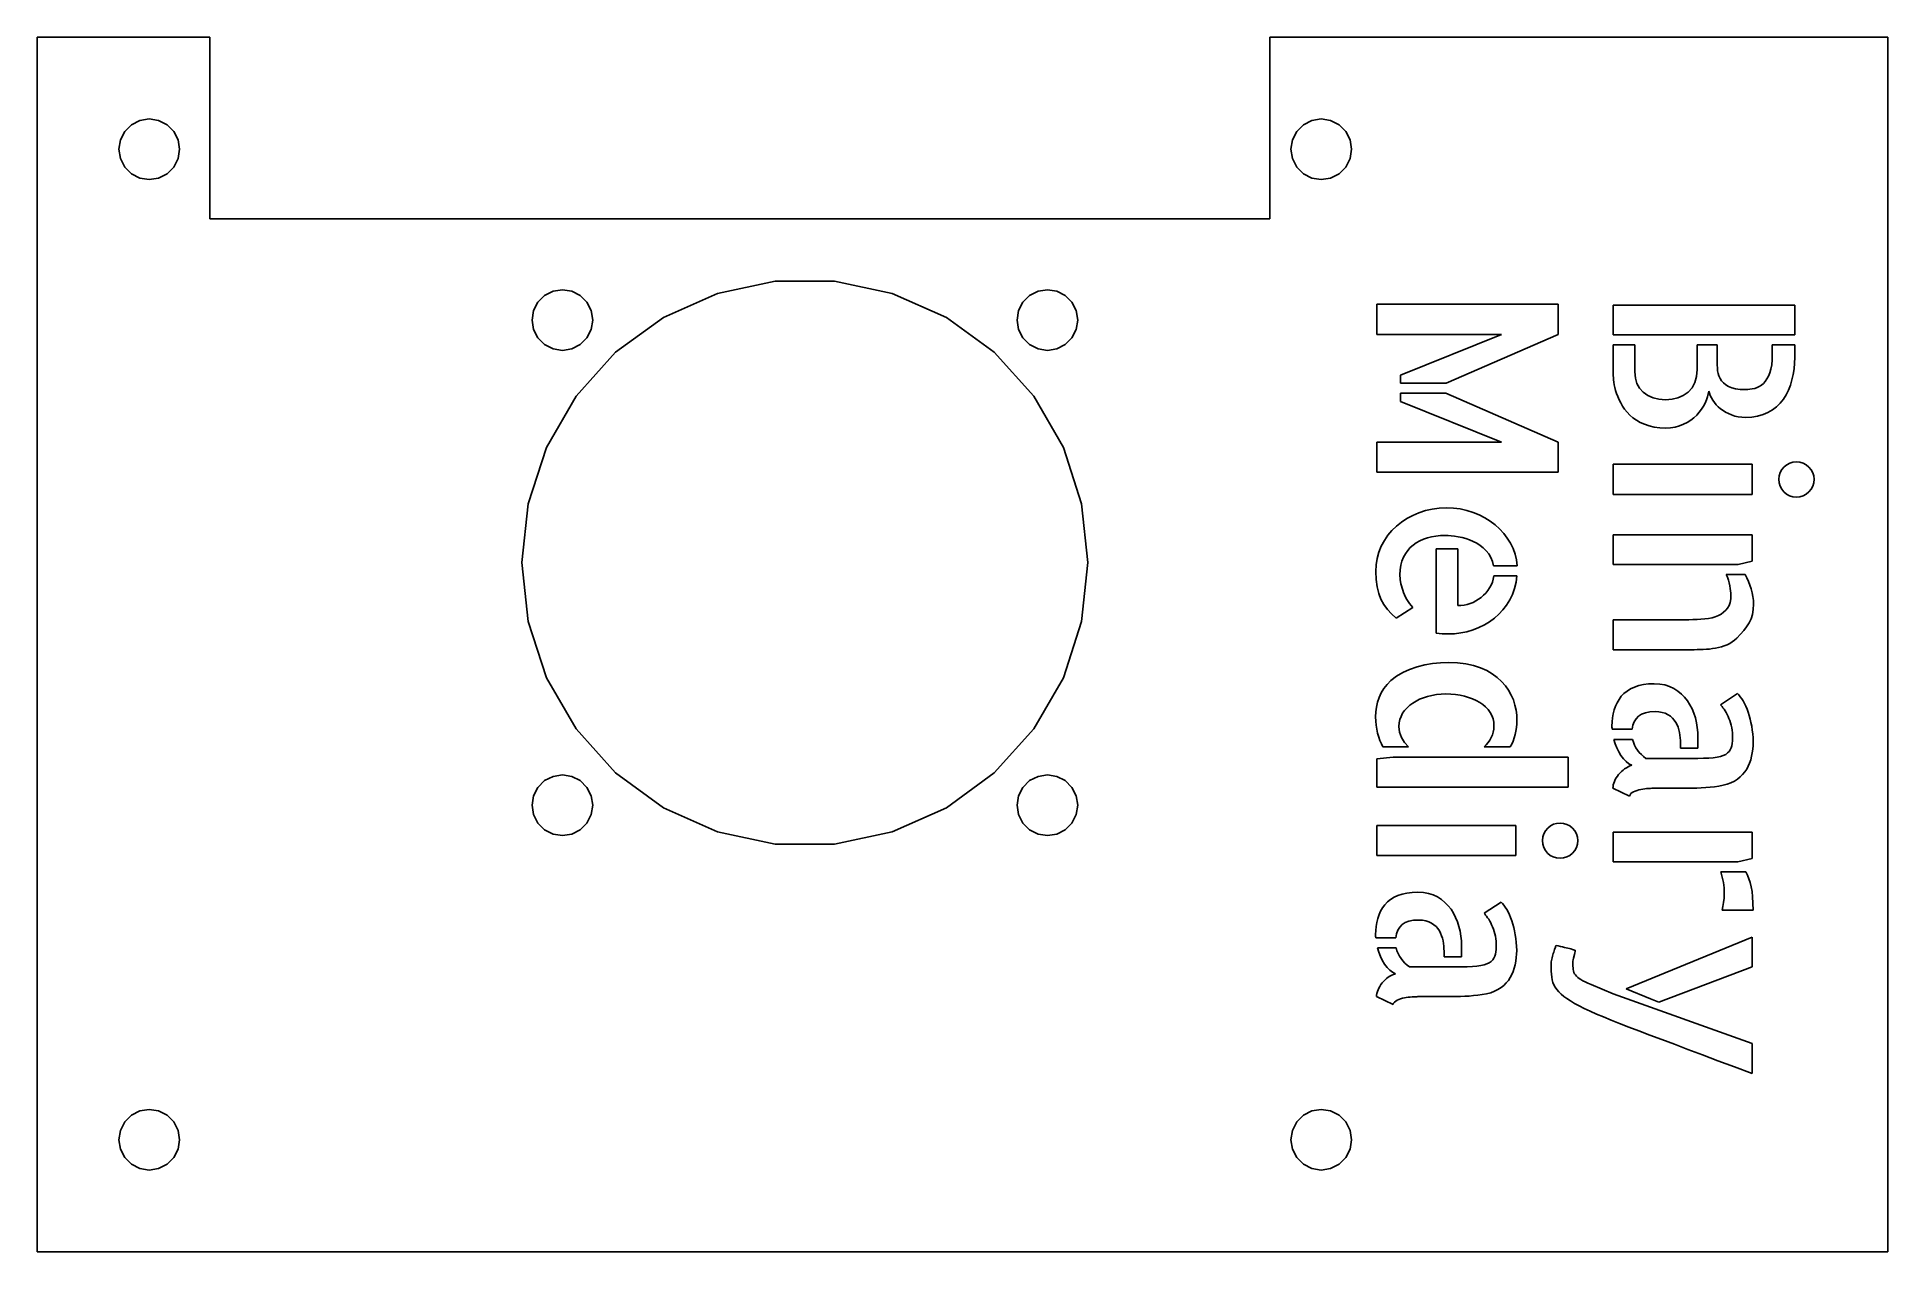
# Model space of a CAD drawing. Header units: metres. Extents: x -3 to 88.6, y -3 to 57.1.
import ezdxf

# ---------------------------------------------------------------- set-up
doc = ezdxf.new("R2010")
doc.units = ezdxf.units.M

msp = doc.modelspace()

# ---------------------------------------------------------------- linework, layer by layer
for p, q in [((5.55099, 57.102), (-3, 57.102)), ((-3, 57.102), (-3, -3)), ((5.55099, 48.102), (5.55099, 57.102)), ((88.598, 57.102), (58, 57.102)), ((58, 57.102), (58, 48.102)), ((88.598, -3), (88.598, 57.102)), ((1.1244, 52.0145), (1.33746, 52.4327)), ((1.33746, 52.4327), (1.66931, 52.7645)), ((1.66931, 52.7645), (2.08746, 52.9776)), ((2.08746, 52.9776), (2.55099, 53.051)), ((2.55099, 53.051), (3.01451, 52.9776)), ((3.01451, 52.9776), (3.43266, 52.7645)), ((3.43266, 52.7645), (3.76451, 52.4327)), ((3.76451, 52.4327), (3.97757, 52.0145)), ((59.1244, 52.0145), (59.3375, 52.4327)), ((59.3375, 52.4327), (59.6693, 52.7645)), ((59.6693, 52.7645), (60.0875, 52.9776)), ((60.0875, 52.9776), (60.551, 53.051)), ((60.551, 53.051), (61.0145, 52.9776)), ((61.0145, 52.9776), (61.4327, 52.7645)), ((61.4327, 52.7645), (61.7645, 52.4327)), ((61.7645, 52.4327), (61.9776, 52.0145)), ((1.05099, 51.551), (1.1244, 52.0145)), ((1.1244, 51.0875), (1.05099, 51.551)), ((3.97757, 52.0145), (4.05099, 51.551)), ((4.05099, 51.551), (3.97757, 51.0875)), ((59.051, 51.551), (59.1244, 52.0145)), ((59.1244, 51.0875), (59.051, 51.551)), ((61.9776, 52.0145), (62.051, 51.551)), ((62.051, 51.551), (61.9776, 51.0875)), ((1.33746, 50.6693), (1.1244, 51.0875)), ((1.66931, 50.3375), (1.33746, 50.6693)), ((3.76451, 50.6693), (3.43266, 50.3375)), ((3.97757, 51.0875), (3.76451, 50.6693)), ((59.3375, 50.6693), (59.1244, 51.0875)), ((59.6693, 50.3375), (59.3375, 50.6693)), ((61.7645, 50.6693), (61.4327, 50.3375)), ((61.9776, 51.0875), (61.7645, 50.6693)), ((2.08746, 50.1244), (1.66931, 50.3375)), ((2.55099, 50.051), (2.08746, 50.1244)), ((3.01451, 50.1244), (2.55099, 50.051)), ((3.43266, 50.3375), (3.01451, 50.1244)), ((60.0875, 50.1244), (59.6693, 50.3375)), ((60.551, 50.051), (60.0875, 50.1244)), ((61.0145, 50.1244), (60.551, 50.051)), ((61.4327, 50.3375), (61.0145, 50.1244)), ((58, 48.102), (5.55099, 48.102)), ((30.6738, 44.4168), (33.5366, 45.0253)), ((33.5366, 45.0253), (36.4634, 45.0253)), ((36.4634, 45.0253), (39.3262, 44.4168)), ((21.5734, 43.5655), (21.7865, 43.9837)), ((21.7865, 43.9837), (22.1183, 44.3155)), ((22.1183, 44.3155), (22.5365, 44.5286)), ((22.5365, 44.5286), (23, 44.602)), ((23, 44.602), (23.4635, 44.5286)), ((23.4635, 44.5286), (23.8817, 44.3155)), ((23.8817, 44.3155), (24.2135, 43.9837)), ((24.2135, 43.9837), (24.4266, 43.5655)), ((28, 43.2263), (30.6738, 44.4168)), ((39.3262, 44.4168), (42, 43.2263)), ((45.5734, 43.5655), (45.7865, 43.9837)), ((45.7865, 43.9837), (46.1183, 44.3155)), ((46.1183, 44.3155), (46.5365, 44.5286)), ((46.5365, 44.5286), (47, 44.602)), ((47, 44.602), (47.4635, 44.5286)), ((47.4635, 44.5286), (47.8817, 44.3155)), ((47.8817, 44.3155), (48.2135, 43.9837)), ((48.2135, 43.9837), (48.4266, 43.5655)), ((21.5, 43.102), (21.5734, 43.5655)), ((21.5734, 42.6385), (21.5, 43.102)), ((24.4266, 43.5655), (24.5, 43.102)), ((24.5, 43.102), (24.4266, 42.6385)), ((25.6322, 41.506), (28, 43.2263)), ((42, 43.2263), (44.3678, 41.506)), ((45.5, 43.102), (45.5734, 43.5655)), ((45.5734, 42.6385), (45.5, 43.102)), ((48.4266, 43.5655), (48.5, 43.102)), ((48.5, 43.102), (48.4266, 42.6385)), ((63.3, 42.392), (63.3, 43.879)), ((63.3, 43.879), (72.282, 43.879)), ((72.282, 43.879), (72.282, 42.392)), ((75, 42.367), (75, 43.83)), ((75, 43.83), (83.982, 43.83)), ((83.982, 43.83), (83.982, 42.367)), ((21.7865, 42.2203), (21.5734, 42.6385)), ((22.1183, 41.8885), (21.7865, 42.2203)), ((24.2135, 42.2203), (23.8817, 41.8885)), ((24.4266, 42.6385), (24.2135, 42.2203)), ((45.7865, 42.2203), (45.5734, 42.6385)), ((46.1183, 41.8885), (45.7865, 42.2203)), ((48.2135, 42.2203), (47.8817, 41.8885)), ((48.4266, 42.6385), (48.2135, 42.2203)), ((69.479, 42.392), (63.3, 42.392)), ((64.482, 40.369), (69.479, 42.392)), ((72.282, 42.392), (66.737, 39.979)), ((83.982, 42.367), (75, 42.367)), ((22.5365, 41.6754), (22.1183, 41.8885)), ((23, 41.602), (22.5365, 41.6754)), ((23.4635, 41.6754), (23, 41.602)), ((23.8817, 41.8885), (23.4635, 41.6754)), ((23.6738, 39.331), (25.6322, 41.506)), ((44.3678, 41.506), (46.3262, 39.331)), ((46.5365, 41.6754), (46.1183, 41.8885)), ((47, 41.602), (46.5365, 41.6754)), ((47.4635, 41.6754), (47, 41.602)), ((47.8817, 41.8885), (47.4635, 41.6754)), ((75, 40.454), (75, 41.868)), ((75, 41.868), (76.073, 41.868)), ((76.073, 41.868), (76.073, 40.539)), ((79.156, 40.649), (79.156, 41.868)), ((79.156, 41.868), (80.143, 41.868)), ((80.143, 41.868), (80.143, 41.283)), ((80.143, 41.283), (80.1437, 41.1483)), ((82.8654, 41.1257), (82.873, 41.392)), ((82.873, 41.392), (82.873, 41.868)), ((82.873, 41.868), (83.982, 41.868)), ((83.982, 41.246), (83.9736, 40.9618)), ((83.982, 41.868), (83.982, 41.246)), ((64.482, 39.979), (64.482, 40.369)), ((75.0011, 40.4076), (75, 40.454)), ((75.0045, 40.3415), (75.0011, 40.4076)), ((75.0101, 40.2556), (75.0045, 40.3415)), ((76.073, 40.539), (76.0989, 40.2336)), ((79.0432, 40.0063), (79.1278, 40.3056)), ((79.1278, 40.3056), (79.156, 40.649)), ((80.1437, 41.1483), (80.146, 41.012)), ((80.146, 41.012), (80.1497, 40.8743)), ((80.1497, 40.8743), (80.155, 40.735)), ((80.155, 40.735), (80.1682, 40.5969)), ((80.1682, 40.5969), (80.195, 40.4635)), ((80.195, 40.4635), (80.2352, 40.3349)), ((80.2352, 40.3349), (80.289, 40.211)), ((82.6107, 40.189), (82.6854, 40.33)), ((82.6854, 40.33), (82.751, 40.491)), ((82.751, 40.491), (82.8044, 40.6752)), ((82.8044, 40.6752), (82.8425, 40.8868)), ((82.8425, 40.8868), (82.8654, 41.1257)), ((83.9066, 40.4073), (83.848, 40.137)), ((83.9485, 40.6823), (83.9066, 40.4073)), ((83.9736, 40.9618), (83.9485, 40.6823)), ((66.737, 39.979), (64.482, 39.979)), ((64.482, 39.077), (64.482, 39.479)), ((64.482, 39.479), (66.713, 39.479)), ((66.713, 39.479), (72.282, 37.066)), ((75.018, 40.15), (75.0101, 40.2556)), ((75.0316, 40.0299), (75.018, 40.15)), ((75.0535, 39.9015), (75.0316, 40.0299)), ((75.0836, 39.7649), (75.0535, 39.9015)), ((75.122, 39.62), (75.0836, 39.7649)), ((75.1694, 39.469), (75.122, 39.62)), ((75.2267, 39.315), (75.1694, 39.469)), ((76.0989, 40.2336), (76.1765, 39.9633)), ((76.1765, 39.9633), (76.3059, 39.7281)), ((76.3059, 39.7281), (76.487, 39.528)), ((76.487, 39.528), (76.7115, 39.3679)), ((78.4666, 39.3746), (78.705, 39.54)), ((78.705, 39.54), (78.9023, 39.7511)), ((78.9023, 39.7511), (79.0432, 40.0063)), ((79.7037, 39.4463), (79.6647, 39.2993)), ((79.729, 39.589), (79.7037, 39.4463)), ((79.7599, 39.478), (79.729, 39.589)), ((79.8037, 39.3648), (79.7599, 39.478)), ((80.289, 40.211), (80.3606, 40.0948)), ((80.3606, 40.0948), (80.4535, 39.99)), ((80.4535, 39.99), (80.5676, 39.8968)), ((80.5676, 39.8968), (80.703, 39.815)), ((80.703, 39.815), (80.8655, 39.7481)), ((80.8655, 39.7481), (81.06, 39.7003)), ((81.06, 39.7003), (81.2865, 39.6716)), ((81.2865, 39.6716), (81.545, 39.662)), ((81.545, 39.662), (81.6556, 39.6658)), ((81.6556, 39.6658), (81.7685, 39.6773)), ((81.7685, 39.6773), (81.8836, 39.6963)), ((81.8836, 39.6963), (82.001, 39.723)), ((82.001, 39.723), (82.1173, 39.7611)), ((82.1173, 39.7611), (82.2282, 39.8145)), ((82.2282, 39.8145), (82.3338, 39.8831)), ((82.3338, 39.8831), (82.434, 39.967)), ((82.434, 39.967), (82.5269, 40.068)), ((82.5269, 40.068), (82.6107, 40.189)), ((83.5576, 39.4016), (83.421, 39.187)), ((83.6742, 39.6315), (83.5576, 39.4016)), ((83.7711, 39.8766), (83.6742, 39.6315)), ((83.848, 40.137), (83.7711, 39.8766)), ((22.2104, 36.7963), (23.6738, 39.331)), ((46.3262, 39.331), (47.7896, 36.7963)), ((69.479, 37.066), (64.482, 39.077)), ((75.2939, 39.158), (75.2267, 39.315)), ((75.371, 38.998), (75.2939, 39.158)), ((75.4611, 38.8396), (75.371, 38.998)), ((75.5662, 38.6873), (75.4611, 38.8396)), ((75.6866, 38.5411), (75.5662, 38.6873)), ((75.822, 38.401), (75.6866, 38.5411)), ((76.7115, 39.3679), (76.9712, 39.2535)), ((76.9712, 39.2535), (77.2661, 39.1849)), ((77.2661, 39.1849), (77.596, 39.162)), ((77.596, 39.162), (77.912, 39.1856)), ((77.912, 39.1856), (78.2022, 39.2565)), ((78.2022, 39.2565), (78.4666, 39.3746)), ((79.2578, 38.5407), (79.131, 38.401)), ((79.3692, 38.6858), (79.2578, 38.5407)), ((79.4653, 38.8362), (79.3692, 38.6858)), ((79.546, 38.992), (79.4653, 38.8362)), ((79.6122, 39.1478), (79.546, 38.992)), ((79.6647, 39.2993), (79.6122, 39.1478)), ((79.8604, 39.2495), (79.8037, 39.3648)), ((79.93, 39.132), (79.8604, 39.2495)), ((80.0109, 39.0164), (79.93, 39.132)), ((80.1017, 38.9078), (80.0109, 39.0164)), ((80.2024, 38.8059), (80.1017, 38.9078)), ((80.313, 38.711), (80.2024, 38.8059)), ((80.4339, 38.6234), (80.313, 38.711)), ((80.5647, 38.5435), (80.4339, 38.6234)), ((80.7054, 38.4714), (80.5647, 38.5435)), ((80.856, 38.407), (80.7054, 38.4714)), ((82.66, 38.529), (82.4144, 38.4223)), ((82.8834, 38.6613), (82.66, 38.529)), ((83.0847, 38.815), (82.8834, 38.6613)), ((83.2639, 38.9903), (83.0847, 38.815)), ((83.421, 39.187), (83.2639, 38.9903)), ((75.975, 38.2693), (75.822, 38.401)), ((76.147, 38.1493), (75.975, 38.2693)), ((76.338, 38.0408), (76.147, 38.1493)), ((76.548, 37.944), (76.338, 38.0408)), ((76.7781, 37.864), (76.548, 37.944)), ((77.0295, 37.8068), (76.7781, 37.864)), ((77.3021, 37.7724), (77.0295, 37.8068)), ((77.596, 37.761), (77.3021, 37.7724)), ((77.8387, 37.7724), (77.596, 37.761)), ((78.0667, 37.8068), (77.8387, 37.7724)), ((78.2802, 37.864), (78.0667, 37.8068)), ((78.479, 37.944), (78.2802, 37.864)), ((78.6637, 38.0408), (78.479, 37.944)), ((78.834, 38.1493), (78.6637, 38.0408)), ((78.9897, 38.2693), (78.834, 38.1493)), ((79.131, 38.401), (78.9897, 38.2693)), ((81.0157, 38.3536), (80.856, 38.407)), ((81.1837, 38.3155), (81.0157, 38.3536)), ((81.3602, 38.2926), (81.1837, 38.3155)), ((81.545, 38.285), (81.3602, 38.2926)), ((81.8569, 38.3003), (81.545, 38.285)), ((82.1467, 38.346), (81.8569, 38.3003)), ((82.4144, 38.4223), (82.1467, 38.346)), ((21.3059, 34.0127), (22.2104, 36.7963)), ((47.7896, 36.7963), (48.6941, 34.0127)), ((63.3, 35.579), (63.3, 37.066)), ((63.3, 37.066), (69.479, 37.066)), ((72.282, 37.066), (72.282, 35.579)), ((75, 34.478), (75, 35.965)), ((75, 35.965), (81.874, 35.965)), ((81.874, 35.965), (81.874, 34.478)), ((83.346, 35.7048), (83.458, 35.837)), ((83.458, 35.837), (83.5921, 35.9464)), ((83.5921, 35.9464), (83.7385, 36.0245)), ((83.7385, 36.0245), (83.8971, 36.0714)), ((83.8971, 36.0714), (84.068, 36.087)), ((84.068, 36.087), (84.2437, 36.071)), ((84.2437, 36.071), (84.4057, 36.023)), ((84.4057, 36.023), (84.5542, 35.943)), ((84.5542, 35.943), (84.689, 35.831)), ((84.689, 35.831), (84.801, 35.6969)), ((72.282, 35.579), (63.3, 35.579)), ((83.202, 35.222), (83.218, 35.3973)), ((83.2176, 35.0459), (83.202, 35.222)), ((83.2645, 34.8835), (83.2176, 35.0459)), ((83.218, 35.3973), (83.266, 35.5582)), ((83.3426, 34.7349), (83.2645, 34.8835)), ((83.266, 35.5582), (83.346, 35.7048)), ((84.801, 35.6969), (84.881, 35.5507)), ((84.881, 34.8835), (84.801, 34.7349)), ((84.881, 35.5507), (84.929, 35.3924)), ((84.929, 35.0459), (84.881, 34.8835)), ((84.929, 35.3924), (84.945, 35.222)), ((84.945, 35.222), (84.929, 35.0459)), ((21, 31.102), (21.3059, 34.0127)), ((48.6941, 34.0127), (49, 31.102)), ((81.874, 34.478), (75, 34.478)), ((83.452, 34.6), (83.3426, 34.7349)), ((83.5842, 34.488), (83.452, 34.6)), ((83.731, 34.408), (83.5842, 34.488)), ((83.8922, 34.36), (83.731, 34.408)), ((84.068, 34.344), (83.8922, 34.36)), ((84.2437, 34.36), (84.068, 34.344)), ((84.4057, 34.408), (84.2437, 34.36)), ((84.5542, 34.488), (84.4057, 34.408)), ((84.689, 34.6), (84.5542, 34.488)), ((84.801, 34.7349), (84.689, 34.6)), ((64.275, 32.9095), (64.5224, 33.1059)), ((64.5224, 33.1059), (64.7897, 33.281)), ((64.7897, 33.281), (65.0769, 33.4349)), ((65.0769, 33.4349), (65.384, 33.5675)), ((65.384, 33.5675), (65.7071, 33.6738)), ((65.7071, 33.6738), (66.0423, 33.7497)), ((66.0423, 33.7497), (66.3896, 33.7953)), ((66.3896, 33.7953), (66.749, 33.8105)), ((66.749, 33.8105), (67.0919, 33.7964)), ((67.0919, 33.7964), (67.4255, 33.7542)), ((67.4255, 33.7542), (67.7499, 33.6839)), ((67.7499, 33.6839), (68.065, 33.5855)), ((68.065, 33.5855), (68.3664, 33.4627)), ((68.3664, 33.4627), (68.6487, 33.3192)), ((68.6487, 33.3192), (68.9119, 33.1552)), ((68.9119, 33.1552), (69.156, 32.9705)), ((63.525, 31.9095), (63.675, 32.1914)), ((63.675, 32.1914), (63.85, 32.452)), ((63.85, 32.452), (64.05, 32.6914)), ((64.05, 32.6914), (64.275, 32.9095)), ((65.2533, 32.0845), (65.097, 31.9705)), ((65.4232, 32.1825), (65.2533, 32.0845)), ((65.6068, 32.2645), (65.4232, 32.1825)), ((65.804, 32.3305), (65.6068, 32.2645)), ((66.0126, 32.3808), (65.804, 32.3305)), ((66.2295, 32.4167), (66.0126, 32.3808)), ((66.4546, 32.4383), (66.2295, 32.4167)), ((66.688, 32.4455), (66.4546, 32.4383)), ((66.8289, 32.4413), (66.688, 32.4455)), ((66.9835, 32.4287), (66.8289, 32.4413)), ((67.1519, 32.4078), (66.9835, 32.4287)), ((67.334, 32.3785), (67.1519, 32.4078)), ((67.5218, 32.3389), (67.334, 32.3785)), ((67.7072, 32.2872), (67.5218, 32.3389)), ((67.8903, 32.2234), (67.7072, 32.2872)), ((68.071, 32.1475), (67.8903, 32.2234)), ((68.246, 32.0571), (68.071, 32.1475)), ((69.156, 32.9705), (69.3794, 32.7675)), ((69.3794, 32.7675), (69.5807, 32.5485)), ((69.5807, 32.5485), (69.7599, 32.3135)), ((69.7599, 32.3135), (69.917, 32.0625)), ((69.917, 32.0625), (70.0475, 31.7985)), ((75, 31.0092), (75, 32.4842)), ((75, 32.4842), (81.874, 32.4842)), ((81.874, 32.4842), (81.874, 31.1682)), ((63.2681, 30.9842), (63.3195, 31.3032)), ((63.3195, 31.3032), (63.4051, 31.6117)), ((63.4051, 31.6117), (63.525, 31.9095)), ((64.545, 31.178), (64.49, 30.9695)), ((64.622, 31.3675), (64.545, 31.178)), ((64.7181, 31.5398), (64.622, 31.3675)), ((64.8292, 31.6977), (64.7181, 31.5398)), ((64.9556, 31.8413), (64.8292, 31.6977)), ((65.097, 31.9705), (64.9556, 31.8413)), ((66.237, 27.6075), (66.237, 31.7875)), ((66.237, 31.7875), (67.31, 31.7875)), ((67.31, 31.7875), (67.31, 28.9725)), ((68.411, 31.9507), (68.246, 32.0571)), ((68.566, 31.8286), (68.411, 31.9507)), ((68.711, 31.6905), (68.566, 31.8286)), ((68.8392, 31.5341), (68.711, 31.6905)), ((68.943, 31.358), (68.8392, 31.5341)), ((69.0222, 31.1621), (68.943, 31.358)), ((69.077, 30.9465), (69.0222, 31.1621)), ((70.0475, 31.7985), (70.146, 31.5245)), ((70.146, 31.5245), (70.2125, 31.2405)), ((70.2125, 31.2405), (70.247, 30.9465)), ((81.874, 31.1682), (81.179, 31.0092)), ((21.3059, 28.1912), (21, 31.102)), ((49, 31.102), (48.6941, 28.1912)), ((63.251, 30.6545), (63.2681, 30.9842)), ((63.267, 30.2583), (63.251, 30.6545)), ((63.315, 29.8987), (63.267, 30.2583)), ((64.457, 30.742), (64.446, 30.4955)), ((64.446, 30.4955), (64.4479, 30.4243)), ((64.4479, 30.4243), (64.4535, 30.3447)), ((64.4535, 30.3447), (64.4629, 30.2568)), ((64.49, 30.9695), (64.457, 30.742)), ((64.4629, 30.2568), (64.476, 30.1605)), ((69.0192, 30.1337), (69.0626, 30.2868)), ((69.0626, 30.2868), (69.089, 30.4475)), ((70.247, 30.9465), (69.077, 30.9465)), ((69.089, 30.4475), (70.235, 30.4475)), ((70.235, 30.4475), (70.19, 30.1265)), ((81.179, 31.0092), (75, 31.0092)), ((80.6508, 30.3741), (80.594, 30.5092)), ((80.594, 30.5092), (81.533, 30.5092)), ((80.6992, 30.2367), (80.6508, 30.3741)), ((80.7393, 30.0971), (80.6992, 30.2367)), ((81.533, 30.5092), (81.615, 30.3414)), ((81.615, 30.3414), (81.691, 30.1667)), ((63.395, 29.5758), (63.315, 29.8987)), ((63.507, 29.2895), (63.395, 29.5758)), ((64.476, 30.1605), (64.4945, 30.0585)), ((64.4945, 30.0585), (64.519, 29.9535)), ((64.519, 29.9535), (64.5495, 29.8455)), ((64.5495, 29.8455), (64.586, 29.7345)), ((64.586, 29.7345), (64.6282, 29.6216)), ((64.6282, 29.6216), (64.6758, 29.5087)), ((64.6758, 29.5087), (64.7287, 29.396)), ((64.7287, 29.396), (64.787, 29.2835)), ((68.3337, 29.2861), (68.461, 29.3805)), ((68.461, 29.3805), (68.5811, 29.4852)), ((68.5811, 29.4852), (68.6912, 29.5985)), ((68.6912, 29.5985), (68.7916, 29.7202)), ((68.7916, 29.7202), (68.882, 29.8505)), ((68.882, 29.8505), (68.9591, 29.9883)), ((68.9591, 29.9883), (69.0192, 30.1337)), ((70.013, 29.5325), (69.881, 29.2595)), ((70.116, 29.8215), (70.013, 29.5325)), ((70.19, 30.1265), (70.116, 29.8215)), ((80.771, 29.9552), (80.7393, 30.0971)), ((80.7951, 29.8194), (80.771, 29.9552)), ((80.8122, 29.698), (80.7951, 29.8194)), ((80.8226, 29.5909), (80.8122, 29.698)), ((80.8157, 29.3026), (80.826, 29.4982)), ((80.826, 29.4982), (80.8226, 29.5909)), ((81.691, 30.1667), (81.761, 29.9854)), ((81.761, 29.9854), (81.825, 29.7972)), ((81.825, 29.7972), (81.8784, 29.6064)), ((81.8784, 29.6064), (81.9165, 29.4177)), ((81.9165, 29.4177), (81.9394, 29.2314)), ((63.6502, 29.0298), (63.507, 29.2895)), ((63.824, 28.7867), (63.6502, 29.0298)), ((64.0282, 28.5603), (63.824, 28.7867)), ((64.263, 28.3505), (64.0282, 28.5603)), ((65.079, 28.8875), (64.263, 28.3505)), ((64.787, 29.2835), (64.851, 29.174)), ((64.851, 29.174), (64.921, 29.0715)), ((64.921, 29.0715), (64.997, 28.976)), ((64.997, 28.976), (65.079, 28.8875)), ((67.31, 28.9725), (67.4669, 28.979)), ((67.4669, 28.979), (67.6207, 28.9985)), ((67.6207, 28.9985), (67.7714, 29.031)), ((67.7714, 29.031), (67.919, 29.0765)), ((67.919, 29.0765), (68.0627, 29.1341)), ((68.0627, 29.1341), (68.201, 29.204)), ((68.201, 29.204), (68.3337, 29.2861)), ((69.3468, 28.5496), (69.126, 28.3515)), ((69.5462, 28.767), (69.3468, 28.5496)), ((69.7243, 29.0036), (69.5462, 28.767)), ((69.881, 29.2595), (69.7243, 29.0036)), ((79.8905, 28.3767), (80.0526, 28.4254)), ((80.0526, 28.4254), (80.204, 28.4862)), ((80.204, 28.4862), (80.3424, 28.5594)), ((80.3424, 28.5594), (80.4647, 28.6447)), ((80.4647, 28.6447), (80.5709, 28.7424)), ((80.5709, 28.7424), (80.661, 28.8522)), ((80.661, 28.8522), (80.7332, 28.9796)), ((80.7332, 28.9796), (80.7847, 29.1297)), ((80.7847, 29.1297), (80.8157, 29.3026)), ((81.8905, 28.5417), (81.8199, 28.3209)), ((81.9329, 28.7839), (81.8905, 28.5417)), ((81.947, 29.0472), (81.9329, 28.7839)), ((81.9394, 29.2314), (81.947, 29.0472)), ((22.2104, 25.4077), (21.3059, 28.1912)), ((48.6941, 28.1912), (47.7896, 25.4077)), ((66.3834, 27.5913), (66.237, 27.6075)), ((66.5297, 27.5797), (66.3834, 27.5913)), ((66.6759, 27.5728), (66.5297, 27.5797)), ((66.822, 27.5705), (66.6759, 27.5728)), ((67.1419, 27.5831), (66.822, 27.5705)), ((67.4557, 27.621), (67.1419, 27.5831)), ((67.7634, 27.6841), (67.4557, 27.621)), ((68.065, 27.7725), (67.7634, 27.6841)), ((68.3556, 27.884), (68.065, 27.7725)), ((68.6292, 28.0177), (68.3556, 27.884)), ((68.8861, 28.1736), (68.6292, 28.0177)), ((69.126, 28.3515), (68.8861, 28.1736)), ((75, 26.7922), (75, 28.2792)), ((75, 28.2792), (78.742, 28.2792)), ((78.742, 28.2792), (78.9467, 28.2815)), ((78.9467, 28.2815), (79.147, 28.2885)), ((79.147, 28.2885), (79.3427, 28.3)), ((79.3427, 28.3), (79.534, 28.3162)), ((79.534, 28.3162), (79.7176, 28.3404)), ((79.7176, 28.3404), (79.8905, 28.3767)), ((81.2974, 27.5542), (81.118, 27.3652)), ((81.4577, 27.7432), (81.2974, 27.5542)), ((81.5989, 27.9322), (81.4577, 27.7432)), ((81.721, 28.1212), (81.5989, 27.9322)), ((81.8199, 28.3209), (81.721, 28.1212)), ((78.863, 26.7922), (75, 26.7922)), ((79.0102, 26.793), (78.863, 26.7922)), ((79.1587, 26.7955), (79.0102, 26.793)), ((79.3087, 26.7995), (79.1587, 26.7955)), ((79.46, 26.8052), (79.3087, 26.7995)), ((79.6121, 26.8139), (79.46, 26.8052)), ((79.7635, 26.828), (79.6121, 26.8139)), ((79.9141, 26.8474), (79.7635, 26.828)), ((80.064, 26.8722), (79.9141, 26.8474)), ((80.2119, 26.9031), (80.064, 26.8722)), ((80.3567, 26.9417), (80.2119, 26.9031)), ((80.4984, 26.9881), (80.3567, 26.9417)), ((80.637, 27.0422), (80.4984, 26.9881)), ((80.7698, 27.1059), (80.637, 27.0422)), ((80.8942, 27.181), (80.7698, 27.1059)), ((81.0103, 27.2674), (80.8942, 27.181)), ((81.118, 27.3652), (81.0103, 27.2674)), ((64.2726, 25.4788), (64.5815, 25.6647)), ((64.5815, 25.6647), (64.9216, 25.8203)), ((64.9216, 25.8203), (65.293, 25.9454)), ((65.293, 25.9454), (65.6796, 26.0413)), ((65.6796, 26.0413), (66.0652, 26.1097)), ((66.0652, 26.1097), (66.4501, 26.1508)), ((66.4501, 26.1508), (66.834, 26.1644)), ((66.834, 26.1644), (67.2904, 26.1481)), ((67.2904, 26.1481), (67.7087, 26.0989)), ((67.7087, 26.0989), (68.0889, 26.0171)), ((68.0889, 26.0171), (68.431, 25.9025)), ((68.431, 25.9025), (68.7387, 25.7619)), ((68.7387, 25.7619), (69.016, 25.6024)), ((23.6738, 22.873), (22.2104, 25.4077)), ((47.7896, 25.4077), (46.3262, 22.873)), ((63.5186, 24.6555), (63.6492, 24.8707)), ((63.6492, 24.8707), (63.8081, 25.073)), ((63.8081, 25.073), (63.995, 25.2625)), ((63.995, 25.2625), (64.2726, 25.4788)), ((69.016, 25.6024), (69.2627, 25.424)), ((69.2627, 25.424), (69.479, 25.2264)), ((69.479, 25.2264), (69.6659, 25.0133)), ((69.6659, 25.0133), (69.8248, 24.7887)), ((69.8248, 24.7887), (69.9554, 24.5528)), ((75.5339, 24.6267), (75.6855, 24.7489)), ((75.6855, 24.7489), (75.8569, 24.8552)), ((75.8569, 24.8552), (76.048, 24.9456)), ((76.048, 24.9456), (76.2604, 25.0174)), ((76.2604, 25.0174), (76.4957, 25.0686)), ((76.4957, 25.0686), (76.7539, 25.0994)), ((76.7539, 25.0994), (77.035, 25.1096)), ((77.035, 25.1096), (77.3059, 25.0947)), ((77.3059, 25.0947), (77.5577, 25.0501)), ((77.5577, 25.0501), (77.7904, 24.9757)), ((77.7904, 24.9757), (78.004, 24.8716)), ((78.004, 24.8716), (78.1993, 24.7443)), ((78.1993, 24.7443), (78.3762, 24.6004)), ((63.2501, 23.7133), (63.2833, 23.9537)), ((63.2833, 23.9537), (63.3386, 24.1918)), ((63.3386, 24.1918), (63.416, 24.4274)), ((63.416, 24.4274), (63.5186, 24.6555)), ((64.7962, 23.9229), (64.6798, 23.7908)), ((64.9293, 24.0438), (64.7962, 23.9229)), ((65.079, 24.1534), (64.9293, 24.0438)), ((65.2439, 24.2516), (65.079, 24.1534)), ((65.4218, 24.3392), (65.2439, 24.2516)), ((65.6124, 24.4161), (65.4218, 24.3392)), ((65.816, 24.4825), (65.6124, 24.4161)), ((66.0307, 24.5358), (65.816, 24.4825)), ((66.2537, 24.5739), (66.0307, 24.5358)), ((66.4852, 24.5968), (66.2537, 24.5739)), ((66.725, 24.6044), (66.4852, 24.5968)), ((66.9647, 24.5976), (66.725, 24.6044)), ((67.1967, 24.577), (66.9647, 24.5976)), ((67.4212, 24.5426), (67.1967, 24.577)), ((67.638, 24.4944), (67.4212, 24.5426)), ((67.8454, 24.4338), (67.638, 24.4944)), ((68.0405, 24.3617), (67.8454, 24.4338)), ((68.2234, 24.2783), (68.0405, 24.3617)), ((68.394, 24.1834), (68.2234, 24.2783)), ((68.5497, 24.0773), (68.394, 24.1834)), ((68.688, 23.9597), (68.5497, 24.0773)), ((68.8087, 23.8308), (68.688, 23.9597)), ((68.912, 23.6904), (68.8087, 23.8308)), ((69.9554, 24.5528), (70.058, 24.3055)), ((70.058, 24.3055), (70.1354, 24.0536)), ((70.1354, 24.0536), (70.1908, 23.8042)), ((75.048, 23.8116), (75.1114, 23.9979)), ((75.1114, 23.9979), (75.1915, 24.1729)), ((75.1915, 24.1729), (75.2884, 24.3364)), ((75.2884, 24.3364), (75.402, 24.4886)), ((75.402, 24.4886), (75.5339, 24.6267)), ((78.3762, 24.6004), (78.5348, 24.4398)), ((78.5348, 24.4398), (78.675, 24.2626)), ((78.675, 24.2626), (78.7976, 24.0702)), ((78.7976, 24.0702), (78.9035, 23.8649)), ((78.9035, 23.8649), (78.9926, 23.6467)), ((80.314, 24.0736), (81.155, 24.6216)), ((80.3475, 24.0322), (80.314, 24.0736)), ((80.387, 23.9809), (80.3475, 24.0322)), ((80.4325, 23.9197), (80.387, 23.9809)), ((80.484, 23.8486), (80.4325, 23.9197)), ((80.5378, 23.7691), (80.484, 23.8486)), ((81.155, 24.6216), (81.2224, 24.5531)), ((81.2224, 24.5531), (81.2905, 24.4694)), ((81.2905, 24.4694), (81.3594, 24.3706)), ((81.3594, 24.3706), (81.429, 24.2566)), ((81.429, 24.2566), (81.4971, 24.1301)), ((81.4971, 24.1301), (81.5612, 23.9944)), ((81.5612, 23.9944), (81.6216, 23.8495)), ((81.6216, 23.8495), (81.678, 23.6956)), ((63.239, 23.4704), (63.2501, 23.7133)), ((63.2455, 23.2601), (63.239, 23.4704)), ((63.2648, 23.0549), (63.2455, 23.2601)), ((63.297, 22.8551), (63.2648, 23.0549)), ((64.4084, 23.1686), (64.397, 22.9954)), ((64.397, 22.9954), (64.4267, 22.7083)), ((64.4427, 23.3349), (64.4084, 23.1686)), ((64.4999, 23.4946), (64.4427, 23.3349)), ((64.58, 23.6474), (64.4999, 23.4946)), ((64.6798, 23.7908), (64.58, 23.6474)), ((68.9947, 23.5386), (68.912, 23.6904)), ((69.0537, 23.3762), (68.9947, 23.5386)), ((69.0892, 23.2031), (69.0537, 23.3762)), ((69.101, 23.0194), (69.0892, 23.2031)), ((69.0926, 22.8648), (69.101, 23.0194)), ((70.2135, 22.9437), (70.1866, 22.7663)), ((70.1908, 23.8042), (70.2239, 23.5571)), ((70.2296, 23.1258), (70.2135, 22.9437)), ((70.2239, 23.5571), (70.235, 23.3124)), ((70.235, 23.3124), (70.2296, 23.1258)), ((74.939, 23.0126), (74.9458, 23.2182)), ((74.9398, 22.9619), (74.939, 23.0126)), ((74.942, 22.9186), (74.9398, 22.9619)), ((74.9458, 22.8829), (74.942, 22.9186)), ((74.9458, 23.2182), (74.9663, 23.4199)), ((74.9663, 23.4199), (75.0003, 23.6177)), ((75.0003, 23.6177), (75.048, 23.8116)), ((75.9762, 23.0555), (75.938, 22.8546)), ((76.0417, 23.2311), (75.9762, 23.0555)), ((76.1347, 23.3815), (76.0417, 23.2311)), ((76.255, 23.5066), (76.1347, 23.3815)), ((76.4066, 23.6051), (76.255, 23.5066)), ((76.5932, 23.6754), (76.4066, 23.6051)), ((76.815, 23.7176), (76.5932, 23.6754)), ((77.072, 23.7316), (76.815, 23.7176)), ((77.2582, 23.7221), (77.072, 23.7316)), ((77.427, 23.6936), (77.2582, 23.7221)), ((77.5782, 23.6461), (77.427, 23.6936)), ((77.712, 23.5796), (77.5782, 23.6461)), ((77.8297, 23.4987), (77.712, 23.5796)), ((77.933, 23.4079), (77.8297, 23.4987)), ((78.0217, 23.3072), (77.933, 23.4079)), ((78.096, 23.1966), (78.0217, 23.3072)), ((78.1576, 23.0784), (78.096, 23.1966)), ((78.2085, 22.9556), (78.1576, 23.0784)), ((78.2486, 22.8284), (78.2085, 22.9556)), ((78.9926, 23.6467), (79.065, 23.4156)), ((79.065, 23.4156), (79.121, 23.1769)), ((79.121, 23.1769), (79.161, 22.9369)), ((79.161, 22.9369), (79.185, 22.6954)), ((80.5892, 23.6836), (80.5378, 23.7691)), ((80.6383, 23.5921), (80.5892, 23.6836)), ((80.685, 23.4946), (80.6383, 23.5921)), ((80.7294, 23.3918), (80.685, 23.4946)), ((80.7707, 23.2844), (80.7294, 23.3918)), ((80.8089, 23.1723), (80.7707, 23.2844)), ((80.844, 23.0556), (80.8089, 23.1723)), ((80.8733, 22.9347), (80.844, 23.0556)), ((80.8942, 22.8101), (80.8733, 22.9347)), ((81.678, 23.6956), (81.7303, 23.5337)), ((81.7303, 23.5337), (81.7772, 23.3651)), ((81.7772, 23.3651), (81.8188, 23.1897)), ((81.8188, 23.1897), (81.855, 23.0076)), ((81.855, 23.0076), (81.8847, 22.8197)), ((25.6322, 20.698), (23.6738, 22.873)), ((46.3262, 22.873), (44.3678, 20.698)), ((63.342, 22.6604), (63.297, 22.8551)), ((63.3974, 22.4741), (63.342, 22.6604)), ((63.4597, 22.2992), (63.3974, 22.4741)), ((63.5289, 22.1356), (63.4597, 22.2992)), ((63.605, 21.9834), (63.5289, 22.1356)), ((64.4267, 22.7083), (64.5157, 22.4439)), ((64.5157, 22.4439), (64.6642, 22.2023)), ((64.6642, 22.2023), (64.872, 21.9834)), ((68.614, 21.9834), (68.7182, 22.09)), ((68.7182, 22.09), (68.8118, 22.2027)), ((68.8118, 22.2027), (68.8947, 22.3215)), ((68.8947, 22.3215), (68.967, 22.4464)), ((68.967, 22.4464), (69.0256, 22.5783)), ((69.0256, 22.5783), (69.0675, 22.7177)), ((69.0675, 22.7177), (69.0926, 22.8648)), ((69.9804, 22.1221), (69.906, 21.9834)), ((70.0457, 22.2699), (69.9804, 22.1221)), ((70.1019, 22.4271), (70.0457, 22.2699)), ((70.149, 22.5934), (70.1019, 22.4271)), ((70.1866, 22.7663), (70.149, 22.5934)), ((74.951, 22.8546), (74.9458, 22.8829)), ((75.938, 22.8546), (74.951, 22.8546)), ((75.0995, 22.1405), (75.037, 22.3546)), ((75.037, 22.3546), (75.963, 22.3546)), ((75.1782, 21.9361), (75.0995, 22.1405)), ((75.963, 22.3546), (76.0007, 22.212)), ((76.0007, 22.212), (76.0527, 22.0761)), ((76.0527, 22.0761), (76.1192, 21.947)), ((78.278, 22.6966), (78.2486, 22.8284)), ((78.2994, 22.5637), (78.278, 22.6966)), ((78.3147, 22.4341), (78.2994, 22.5637)), ((78.3239, 22.3077), (78.3147, 22.4341)), ((78.327, 22.1846), (78.3239, 22.3077)), ((78.327, 21.9166), (78.327, 22.1846)), ((79.185, 22.6954), (79.193, 22.4526)), ((79.193, 22.4526), (79.193, 21.9166)), ((80.8393, 21.9419), (80.868, 22.0446)), ((80.868, 22.0446), (80.8868, 22.1561)), ((80.8868, 22.1561), (80.9002, 22.2774)), ((80.9068, 22.6817), (80.8942, 22.8101)), ((80.9002, 22.2774), (80.9083, 22.4086)), ((80.911, 22.5496), (80.9068, 22.6817)), ((80.9083, 22.4086), (80.911, 22.5496)), ((81.8847, 22.8197), (81.906, 22.6279)), ((81.9184, 22.0512), (81.9045, 21.8721)), ((81.906, 22.6279), (81.9187, 22.4322)), ((81.923, 22.2326), (81.9184, 22.0512)), ((81.9187, 22.4322), (81.923, 22.2326)), ((63.3, 21.3984), (64.117, 21.4845)), ((63.3, 19.9975), (63.3, 21.3984)), ((64.872, 21.9834), (63.605, 21.9834)), ((64.117, 21.4845), (72.77, 21.4845)), ((69.906, 21.9834), (68.614, 21.9834)), ((72.77, 21.4845), (72.77, 19.9975)), ((75.2731, 21.7415), (75.1782, 21.9361)), ((75.384, 21.5566), (75.2731, 21.7415)), ((75.5071, 21.3916), (75.384, 21.5566)), ((75.6385, 21.2564), (75.5071, 21.3916)), ((75.7781, 21.1511), (75.6385, 21.2564)), ((75.926, 21.0756), (75.7781, 21.1511)), ((75.8304, 21.0417), (75.926, 21.0756)), ((76.1192, 21.947), (76.2, 21.8246)), ((76.2, 21.8246), (76.2927, 21.7099)), ((76.2927, 21.7099), (76.3937, 21.6036)), ((76.3937, 21.6036), (76.5032, 21.5059)), ((76.5032, 21.5059), (76.621, 21.4166)), ((76.621, 21.4166), (79.193, 21.4166)), ((79.193, 21.9166), (78.327, 21.9166)), ((79.193, 21.4166), (79.4762, 21.4204)), ((79.4762, 21.4204), (79.729, 21.4319)), ((79.729, 21.4319), (79.9512, 21.4509)), ((79.9512, 21.4509), (80.143, 21.4776)), ((80.143, 21.4776), (80.3081, 21.5134)), ((80.3081, 21.5134), (80.4495, 21.5599)), ((80.4495, 21.5599), (80.5671, 21.6169)), ((80.5671, 21.6169), (80.661, 21.6846)), ((80.661, 21.6846), (80.7358, 21.7619)), ((80.7358, 21.7619), (80.7952, 21.8476)), ((80.7952, 21.8476), (80.8393, 21.9419)), ((81.7515, 21.1881), (81.6844, 21.0335)), ((81.8064, 21.3505), (81.7515, 21.1881)), ((81.849, 21.5206), (81.8064, 21.3505)), ((81.8814, 21.6952), (81.849, 21.5206)), ((81.9045, 21.8721), (81.8814, 21.6952)), ((21.7865, 19.9837), (22.1183, 20.3155)), ((22.1183, 20.3155), (22.5365, 20.5286)), ((22.5365, 20.5286), (23, 20.602)), ((23, 20.602), (23.4635, 20.5286)), ((23.4635, 20.5286), (23.8817, 20.3155)), ((23.8817, 20.3155), (24.2135, 19.9837)), ((28, 18.9776), (25.6322, 20.698)), ((44.3678, 20.698), (42, 18.9776)), ((45.7865, 19.9837), (46.1183, 20.3155)), ((46.1183, 20.3155), (46.5365, 20.5286)), ((46.5365, 20.5286), (47, 20.602)), ((47, 20.602), (47.4635, 20.5286)), ((47.4635, 20.5286), (47.8817, 20.3155)), ((47.8817, 20.3155), (48.2135, 19.9837)), ((75.0062, 20.1051), (75.0291, 20.1902)), ((75.0291, 20.1902), (75.061, 20.2776)), ((75.061, 20.2776), (75.1013, 20.3649)), ((75.1013, 20.3649), (75.1492, 20.4509)), ((75.1492, 20.4509), (75.2048, 20.5354)), ((75.2048, 20.5354), (75.268, 20.6186)), ((75.268, 20.6186), (75.3369, 20.6976)), ((75.3369, 20.6976), (75.4095, 20.7706)), ((75.4095, 20.7706), (75.4859, 20.8376)), ((75.4859, 20.8376), (75.566, 20.8986)), ((75.566, 20.8986), (75.6504, 20.9532)), ((75.6504, 20.9532), (75.7385, 21.0009)), ((75.7385, 21.0009), (75.8304, 21.0417)), ((80.827, 20.2054), (80.6402, 20.1385)), ((80.9962, 20.2881), (80.827, 20.2054)), ((81.148, 20.3866), (80.9962, 20.2881)), ((81.2842, 20.4977), (81.148, 20.3866)), ((81.4057, 20.6181), (81.2842, 20.4977)), ((81.5127, 20.7477), (81.4057, 20.6181)), ((81.605, 20.8866), (81.5127, 20.7477)), ((81.6844, 21.0335), (81.605, 20.8866)), ((21.5, 19.102), (21.5734, 19.5655)), ((21.5734, 19.5655), (21.7865, 19.9837)), ((24.2135, 19.9837), (24.4266, 19.5655)), ((24.4266, 19.5655), (24.5, 19.102)), ((45.5, 19.102), (45.5734, 19.5655)), ((45.5734, 19.5655), (45.7865, 19.9837)), ((48.2135, 19.9837), (48.4266, 19.5655)), ((48.4266, 19.5655), (48.5, 19.102)), ((72.77, 19.9975), (63.3, 19.9975)), ((74.988, 19.9416), (74.9926, 20.0222)), ((75.804, 19.5516), (74.988, 19.9416)), ((74.9926, 20.0222), (75.0062, 20.1051)), ((75.8353, 19.6152), (75.804, 19.5516)), ((75.8802, 19.6721), (75.8353, 19.6152)), ((75.9388, 19.7222), (75.8802, 19.6721)), ((76.011, 19.7656), (75.9388, 19.7222)), ((76.0927, 19.8025), (76.011, 19.7656)), ((76.179, 19.8341), (76.0927, 19.8025)), ((76.2697, 19.8605), (76.179, 19.8341)), ((76.365, 19.8816), (76.2697, 19.8605)), ((76.4621, 19.8981), (76.365, 19.8816)), ((76.5585, 19.9116), (76.4621, 19.8981)), ((76.6541, 19.9221), (76.5585, 19.9116)), ((76.749, 19.9296), (76.6541, 19.9221)), ((76.8377, 19.9349), (76.749, 19.9296)), ((76.915, 19.9386), (76.8377, 19.9349)), ((76.9807, 19.9409), (76.915, 19.9386)), ((77.035, 19.9416), (76.9807, 19.9409)), ((78.717, 19.9416), (77.035, 19.9416)), ((78.9308, 19.9436), (78.717, 19.9416)), ((79.1452, 19.9494), (78.9308, 19.9436)), ((79.3603, 19.9591), (79.1452, 19.9494)), ((79.576, 19.9726), (79.3603, 19.9591)), ((79.7921, 19.9911), (79.576, 19.9726)), ((80.0075, 20.0164), (79.7921, 19.9911)), ((80.2221, 20.0486), (80.0075, 20.0164)), ((80.436, 20.0876), (80.2221, 20.0486)), ((80.6402, 20.1385), (80.436, 20.0876)), ((21.5734, 18.6385), (21.5, 19.102)), ((21.7865, 18.2203), (21.5734, 18.6385)), ((24.4266, 18.6385), (24.2135, 18.2203)), ((24.5, 19.102), (24.4266, 18.6385)), ((30.6738, 17.7872), (28, 18.9776)), ((42, 18.9776), (39.3262, 17.7872)), ((45.5734, 18.6385), (45.5, 19.102)), ((45.7865, 18.2203), (45.5734, 18.6385)), ((48.4266, 18.6385), (48.2135, 18.2203)), ((48.5, 19.102), (48.4266, 18.6385)), ((22.1183, 17.8885), (21.7865, 18.2203)), ((22.5365, 17.6754), (22.1183, 17.8885)), ((23, 17.602), (22.5365, 17.6754)), ((23.4635, 17.6754), (23, 17.602)), ((23.8817, 17.8885), (23.4635, 17.6754)), ((24.2135, 18.2203), (23.8817, 17.8885)), ((33.5366, 17.1787), (30.6738, 17.7872)), ((39.3262, 17.7872), (36.4634, 17.1787)), ((46.1183, 17.8885), (45.7865, 18.2203)), ((46.5365, 17.6754), (46.1183, 17.8885)), ((47, 17.602), (46.5365, 17.6754)), ((47.4635, 17.6754), (47, 17.602)), ((47.8817, 17.8885), (47.4635, 17.6754)), ((48.2135, 18.2203), (47.8817, 17.8885)), ((63.3, 16.6088), (63.3, 18.0958)), ((63.3, 18.0958), (70.174, 18.0958)), ((70.174, 18.0958), (70.174, 16.6088)), ((71.502, 17.3528), (71.518, 17.5282)), ((71.518, 17.5282), (71.566, 17.6891)), ((71.566, 17.6891), (71.646, 17.8357)), ((71.646, 17.8357), (71.758, 17.9678)), ((71.758, 17.9678), (71.8921, 18.0772)), ((71.8921, 18.0772), (72.0385, 18.1553)), ((72.0385, 18.1553), (72.1971, 18.2022)), ((72.1971, 18.2022), (72.368, 18.2178)), ((72.368, 18.2178), (72.5437, 18.2018)), ((72.5437, 18.2018), (72.7057, 18.1538)), ((72.7057, 18.1538), (72.8542, 18.0738)), ((72.8542, 18.0738), (72.989, 17.9618)), ((72.989, 17.9618), (73.101, 17.8278)), ((73.101, 17.8278), (73.181, 17.6816)), ((73.181, 17.6816), (73.229, 17.5233)), ((73.229, 17.5233), (73.245, 17.3528)), ((75, 16.2993), (75, 17.7743)), ((75, 17.7743), (81.874, 17.7743)), ((81.874, 17.7743), (81.874, 16.4583)), ((36.4634, 17.1787), (33.5366, 17.1787)), ((70.174, 16.6088), (63.3, 16.6088)), ((71.5176, 17.1767), (71.502, 17.3528)), ((71.5645, 17.0143), (71.5176, 17.1767)), ((71.6426, 16.8657), (71.5645, 17.0143)), ((71.752, 16.7309), (71.6426, 16.8657)), ((71.8842, 16.6189), (71.752, 16.7309)), ((72.031, 16.5388), (71.8842, 16.6189)), ((72.1922, 16.4908), (72.031, 16.5388)), ((72.368, 16.4748), (72.1922, 16.4908)), ((72.5437, 16.4908), (72.368, 16.4748)), ((72.7057, 16.5388), (72.5437, 16.4908)), ((72.8542, 16.6189), (72.7057, 16.5388)), ((72.989, 16.7309), (72.8542, 16.6189)), ((73.101, 16.8657), (72.989, 16.7309)), ((73.181, 17.0143), (73.101, 16.8657)), ((73.229, 17.1767), (73.181, 17.0143)), ((73.245, 17.3528), (73.229, 17.1767)), ((81.167, 16.2993), (75, 16.2993)), ((80.3659, 15.6758), (80.326, 15.7993)), ((80.326, 15.7993), (81.569, 15.7993)), ((80.4005, 15.5485), (80.3659, 15.6758)), ((81.874, 16.4583), (81.167, 16.2993)), ((81.569, 15.7993), (81.6495, 15.6396)), ((81.6495, 15.6396), (81.72, 15.4648)), ((64.348, 14.6341), (64.5604, 14.7058)), ((64.5604, 14.7058), (64.7957, 14.7571)), ((64.7957, 14.7571), (65.0539, 14.7878)), ((65.0539, 14.7878), (65.335, 14.7981)), ((65.335, 14.7981), (65.6059, 14.7832)), ((65.6059, 14.7832), (65.8577, 14.7386)), ((65.8577, 14.7386), (66.0904, 14.6642)), ((66.0904, 14.6642), (66.304, 14.5601)), ((80.4299, 15.4173), (80.4005, 15.5485)), ((80.454, 15.2823), (80.4299, 15.4173)), ((80.4728, 15.1452), (80.454, 15.2823)), ((80.4862, 15.009), (80.4728, 15.1452)), ((80.4852, 14.5048), (80.497, 14.7393)), ((80.4943, 14.8737), (80.4862, 15.009)), ((80.497, 14.7393), (80.4943, 14.8737)), ((81.72, 15.4648), (81.7805, 15.2746)), ((81.7805, 15.2746), (81.831, 15.0693)), ((81.831, 15.0693), (81.8712, 14.8367)), ((81.8712, 14.8367), (81.9, 14.566)), ((63.4114, 13.6864), (63.4915, 13.8613)), ((63.4915, 13.8613), (63.5884, 14.0249)), ((63.5884, 14.0249), (63.702, 14.1771)), ((63.702, 14.1771), (63.8339, 14.3152)), ((63.8339, 14.3152), (63.9855, 14.4373)), ((63.9855, 14.4373), (64.1569, 14.5437)), ((64.1569, 14.5437), (64.348, 14.6341)), ((66.304, 14.5601), (66.4993, 14.4328)), ((66.4993, 14.4328), (66.6762, 14.2888)), ((66.6762, 14.2888), (66.8348, 14.1283)), ((66.8348, 14.1283), (66.975, 13.9511)), ((66.975, 13.9511), (67.0976, 13.7587)), ((67.0976, 13.7587), (67.2035, 13.5533)), ((68.614, 13.7621), (69.455, 14.3101)), ((68.6475, 13.7207), (68.614, 13.7621)), ((69.455, 14.3101), (69.5224, 14.2415)), ((69.5224, 14.2415), (69.5905, 14.1578)), ((69.5905, 14.1578), (69.6594, 14.059)), ((69.6594, 14.059), (69.729, 13.9451)), ((69.729, 13.9451), (69.7971, 13.8185)), ((69.7971, 13.8185), (69.8613, 13.6828)), ((80.387, 13.9103), (80.4302, 14.0903)), ((81.923, 13.9103), (80.387, 13.9103)), ((80.4302, 14.0903), (80.463, 14.2885)), ((80.463, 14.2885), (80.4852, 14.5048)), ((81.9, 14.566), (81.9172, 14.2572)), ((81.9172, 14.2572), (81.923, 13.9103)), ((63.239, 12.7011), (63.2458, 12.9067)), ((63.2458, 12.9067), (63.2663, 13.1083)), ((63.2663, 13.1083), (63.3003, 13.3062)), ((63.3003, 13.3062), (63.348, 13.5001)), ((63.348, 13.5001), (63.4114, 13.6864)), ((64.3418, 12.9196), (64.2762, 12.744)), ((64.4347, 13.07), (64.3418, 12.9196)), ((64.555, 13.1951), (64.4347, 13.07)), ((64.7066, 13.2935), (64.555, 13.1951)), ((64.8932, 13.3638), (64.7066, 13.2935)), ((65.1151, 13.406), (64.8932, 13.3638)), ((65.372, 13.4201), (65.1151, 13.406)), ((65.5582, 13.4106), (65.372, 13.4201)), ((65.727, 13.3821), (65.5582, 13.4106)), ((65.8783, 13.3346), (65.727, 13.3821)), ((66.012, 13.2681), (65.8783, 13.3346)), ((66.1297, 13.1871), (66.012, 13.2681)), ((66.233, 13.0963), (66.1297, 13.1871)), ((66.3217, 12.9957), (66.233, 13.0963)), ((66.396, 12.8851), (66.3217, 12.9957)), ((66.4576, 12.7668), (66.396, 12.8851)), ((67.2035, 13.5533), (67.2926, 13.3352)), ((67.2926, 13.3352), (67.365, 13.1041)), ((67.365, 13.1041), (67.421, 12.8654)), ((67.421, 12.8654), (67.461, 12.6254)), ((68.687, 13.6693), (68.6475, 13.7207)), ((68.7325, 13.6082), (68.687, 13.6693)), ((68.784, 13.5371), (68.7325, 13.6082)), ((68.8378, 13.4576), (68.784, 13.5371)), ((68.8893, 13.3721), (68.8378, 13.4576)), ((68.9383, 13.2806), (68.8893, 13.3721)), ((68.985, 13.1831), (68.9383, 13.2806)), ((69.0294, 13.0803), (68.985, 13.1831)), ((69.0707, 12.9728), (69.0294, 13.0803)), ((69.1089, 12.8608), (69.0707, 12.9728)), ((69.144, 12.7441), (69.1089, 12.8608)), ((69.8613, 13.6828), (69.9216, 13.538)), ((69.9216, 13.538), (69.978, 13.3841)), ((69.978, 13.3841), (70.0303, 13.2222)), ((70.0303, 13.2222), (70.0772, 13.0536)), ((70.0772, 13.0536), (70.1188, 12.8782)), ((70.1188, 12.8782), (70.155, 12.6961)), ((63.2398, 12.6503), (63.239, 12.7011)), ((63.242, 12.6071), (63.2398, 12.6503)), ((63.2458, 12.5714), (63.242, 12.6071)), ((63.251, 12.5431), (63.2458, 12.5714)), ((64.238, 12.5431), (63.251, 12.5431)), ((63.3996, 11.829), (63.337, 12.0431)), ((63.337, 12.0431), (64.263, 12.0431)), ((64.2762, 12.744), (64.238, 12.5431)), ((64.263, 12.0431), (64.3007, 11.9005)), ((66.5085, 12.6441), (66.4576, 12.7668)), ((66.5486, 12.5168), (66.5085, 12.6441)), ((66.578, 12.3851), (66.5486, 12.5168)), ((66.5994, 12.2522), (66.578, 12.3851)), ((66.6147, 12.1226), (66.5994, 12.2522)), ((66.6239, 11.9962), (66.6147, 12.1226)), ((66.627, 11.8731), (66.6239, 11.9962)), ((67.461, 12.6254), (67.485, 12.3839)), ((67.485, 12.3839), (67.493, 12.1411)), ((67.493, 12.1411), (67.493, 11.6051)), ((69.1733, 12.6232), (69.144, 12.7441)), ((69.1942, 12.4986), (69.1733, 12.6232)), ((69.1868, 11.8445), (69.2002, 11.9659)), ((69.2068, 12.3702), (69.1942, 12.4986)), ((69.2002, 11.9659), (69.2083, 12.097)), ((69.211, 12.2381), (69.2068, 12.3702)), ((69.2083, 12.097), (69.211, 12.2381)), ((70.155, 12.6961), (70.1847, 12.5082)), ((70.1847, 12.5082), (70.206, 12.3163)), ((70.206, 12.3163), (70.2188, 12.1207)), ((70.223, 11.9211), (70.2184, 11.7397)), ((70.2188, 12.1207), (70.223, 11.9211)), ((72.0753, 11.9014), (72.0966, 11.962)), ((72.0966, 11.962), (72.118, 12.0189)), ((72.118, 12.0189), (72.1371, 12.0692)), ((72.1371, 12.0692), (72.1525, 12.1104)), ((72.1525, 12.1104), (72.1641, 12.1422)), ((72.1641, 12.1422), (72.172, 12.1649)), ((72.172, 12.1649), (72.2804, 12.1408)), ((72.2804, 12.1408), (72.3858, 12.1166)), ((72.3858, 12.1166), (72.4879, 12.0923)), ((72.4879, 12.0923), (72.587, 12.0679)), ((72.587, 12.0679), (72.6709, 12.0491)), ((72.6709, 12.0491), (72.7528, 12.0296)), ((72.7528, 12.0296), (72.8324, 12.0096)), ((72.8324, 12.0096), (72.91, 11.9889)), ((72.91, 11.9889), (72.9803, 11.9686)), ((72.9803, 11.9686), (73.0393, 11.9506)), ((73.0393, 11.9506), (73.0868, 11.9351)), ((73.0868, 11.9351), (73.123, 11.9219)), ((73.123, 11.9219), (73.1192, 11.8664)), ((75.646, 10.0199), (81.874, 12.5799)), ((81.874, 12.5799), (81.874, 11.1049)), ((63.4782, 11.6246), (63.3996, 11.829)), ((63.5731, 11.43), (63.4782, 11.6246)), ((63.684, 11.2451), (63.5731, 11.43)), ((63.8071, 11.08), (63.684, 11.2451)), ((63.9385, 10.9448), (63.8071, 11.08)), ((64.3007, 11.9005), (64.3528, 11.7646)), ((64.3528, 11.7646), (64.4192, 11.6355)), ((64.4192, 11.6355), (64.5, 11.5131)), ((64.5, 11.5131), (64.5927, 11.3983)), ((64.5927, 11.3983), (64.6937, 11.2921)), ((64.6937, 11.2921), (64.8032, 11.1943)), ((64.8032, 11.1943), (64.921, 11.1051)), ((64.921, 11.1051), (67.493, 11.1051)), ((66.627, 11.6051), (66.627, 11.8731)), ((67.493, 11.6051), (66.627, 11.6051)), ((67.493, 11.1051), (67.7762, 11.1089)), ((67.7762, 11.1089), (68.029, 11.1203)), ((68.029, 11.1203), (68.2513, 11.1394)), ((68.2513, 11.1394), (68.443, 11.1661)), ((68.443, 11.1661), (68.6081, 11.2019)), ((68.6081, 11.2019), (68.7495, 11.2483)), ((68.7495, 11.2483), (68.8671, 11.3054)), ((68.8671, 11.3054), (68.961, 11.3731)), ((68.961, 11.3731), (69.0358, 11.4503)), ((69.0358, 11.4503), (69.0952, 11.5361)), ((69.0952, 11.5361), (69.1393, 11.6303)), ((69.1393, 11.6303), (69.168, 11.7331)), ((69.168, 11.7331), (69.1868, 11.8445)), ((70.1064, 11.039), (70.0515, 10.8766)), ((70.149, 11.2091), (70.1064, 11.039)), ((70.1814, 11.3837), (70.149, 11.2091)), ((70.2045, 11.5606), (70.1814, 11.3837)), ((70.2184, 11.7397), (70.2045, 11.5606)), ((71.929, 11.2269), (71.9309, 11.2841)), ((71.9309, 11.0549), (71.929, 11.2269)), ((71.9309, 11.2841), (71.9368, 11.3459)), ((71.9368, 10.8929), (71.9309, 11.0549)), ((71.9368, 11.3459), (71.9464, 11.4121)), ((71.9464, 11.4121), (71.96, 11.4829)), ((71.96, 11.4829), (71.9758, 11.5555)), ((71.9758, 11.5555), (71.9933, 11.6274)), ((71.9933, 11.6274), (72.0123, 11.6985)), ((72.0123, 11.6985), (72.033, 11.7689)), ((72.033, 11.7689), (72.0541, 11.837)), ((72.0541, 11.837), (72.0753, 11.9014)), ((73.0048, 11.3793), (73.001, 11.3239)), ((73.001, 11.3239), (73.0022, 11.229)), ((73.0022, 11.229), (73.0058, 11.1396)), ((73.0163, 11.4476), (73.0048, 11.3793)), ((73.0058, 11.1396), (73.0117, 11.0556)), ((73.0117, 11.0556), (73.02, 10.9769)), ((73.0353, 11.5288), (73.0163, 11.4476)), ((73.0887, 11.7169), (73.0353, 11.5288)), ((73.1078, 11.7981), (73.0887, 11.7169)), ((73.1192, 11.8664), (73.1078, 11.7981)), ((81.874, 11.1049), (77.255, 9.34987)), ((63.4013, 10.0534), (63.4492, 10.1393)), ((63.4492, 10.1393), (63.5048, 10.2239)), ((63.5048, 10.2239), (63.568, 10.3071)), ((63.568, 10.3071), (63.6369, 10.3861)), ((63.6369, 10.3861), (63.7095, 10.4591)), ((63.7095, 10.4591), (63.7859, 10.5261)), ((63.7859, 10.5261), (63.866, 10.5871)), ((63.866, 10.5871), (63.9504, 10.6417)), ((64.0781, 10.8395), (63.9385, 10.9448)), ((63.9504, 10.6417), (64.0385, 10.6893)), ((64.0385, 10.6893), (64.1304, 10.7302)), ((64.226, 10.7641), (64.0781, 10.8395)), ((64.1304, 10.7302), (64.226, 10.7641)), ((69.5842, 10.1862), (69.448, 10.0751)), ((69.7057, 10.3066), (69.5842, 10.1862)), ((69.8127, 10.4362), (69.7057, 10.3066)), ((69.905, 10.5751), (69.8127, 10.4362)), ((69.9844, 10.722), (69.905, 10.5751)), ((70.0515, 10.8766), (69.9844, 10.722)), ((71.9464, 10.7409), (71.9368, 10.8929)), ((71.96, 10.5989), (71.9464, 10.7409)), ((71.9823, 10.4646), (71.96, 10.5989)), ((72.019, 10.3356), (71.9823, 10.4646)), ((72.0703, 10.2121), (72.019, 10.3356)), ((72.136, 10.0939), (72.0703, 10.2121)), ((72.2171, 9.97868), (72.136, 10.0939)), ((73.02, 10.9769), (73.0336, 10.9027)), ((73.0336, 10.9027), (73.0565, 10.8324)), ((73.0565, 10.8324), (73.0886, 10.7657)), ((73.0886, 10.7657), (73.13, 10.7029)), ((73.13, 10.7029), (73.1809, 10.6427)), ((73.1809, 10.6427), (73.2425, 10.5841)), ((73.2425, 10.5841), (73.3149, 10.5272)), ((73.3149, 10.5272), (73.398, 10.4719)), ((73.398, 10.4719), (73.4956, 10.4154)), ((73.4956, 10.4154), (73.6123, 10.3559)), ((73.6123, 10.3559), (73.7481, 10.2934)), ((73.7481, 10.2934), (73.903, 10.2279)), ((73.903, 10.2279), (75, 9.76387)), ((63.288, 9.6301), (63.2926, 9.71072)), ((64.104, 9.2401), (63.288, 9.6301)), ((63.2926, 9.71072), (63.3062, 9.79359)), ((63.3062, 9.79359), (63.3291, 9.87872)), ((63.3291, 9.87872), (63.361, 9.96609)), ((63.361, 9.96609), (63.4013, 10.0534)), ((64.1353, 9.30371), (64.104, 9.2401)), ((64.1803, 9.3606), (64.1353, 9.30371)), ((64.2388, 9.41072), (64.1803, 9.3606)), ((64.311, 9.45409), (64.2388, 9.41072)), ((64.3927, 9.49097), (64.311, 9.45409)), ((64.479, 9.5226), (64.3927, 9.49097)), ((64.5697, 9.54897), (64.479, 9.5226)), ((64.665, 9.5701), (64.5697, 9.54897)), ((64.7621, 9.58659), (64.665, 9.5701)), ((64.8585, 9.6001), (64.7621, 9.58659)), ((64.9541, 9.6106), (64.8585, 9.6001)), ((65.049, 9.61809), (64.9541, 9.6106)), ((65.1377, 9.62334), (65.049, 9.61809)), ((65.215, 9.62709), (65.1377, 9.62334)), ((65.2807, 9.62935), (65.215, 9.62709)), ((65.335, 9.6301), (65.2807, 9.62935)), ((67.017, 9.6301), (65.335, 9.6301)), ((67.2308, 9.63203), (67.017, 9.6301)), ((67.4453, 9.63785), (67.2308, 9.63203)), ((67.6603, 9.64754), (67.4453, 9.63785)), ((67.876, 9.66109), (67.6603, 9.64754)), ((68.0921, 9.67953), (67.876, 9.66109)), ((68.3075, 9.70485), (68.0921, 9.67953)), ((68.5221, 9.73703), (68.3075, 9.70485)), ((68.736, 9.77609), (68.5221, 9.73703)), ((68.9402, 9.82703), (68.736, 9.77609)), ((69.127, 9.89384), (68.9402, 9.82703)), ((69.2962, 9.97653), (69.127, 9.89384)), ((69.448, 10.0751), (69.2962, 9.97653)), ((72.3143, 9.86511), (72.2171, 9.97868)), ((72.4276, 9.75317), (72.3143, 9.86511)), ((72.557, 9.64287), (72.4276, 9.75317)), ((72.7069, 9.53099), (72.557, 9.64287)), ((72.8828, 9.41536), (72.7069, 9.53099)), ((73.0844, 9.29599), (72.8828, 9.41536)), ((73.312, 9.17287), (73.0844, 9.29599)), ((73.5674, 9.04486), (73.312, 9.17287)), ((75, 9.76387), (81.874, 7.31487)), ((76.84, 9.52087), (75.646, 10.0199)), ((77.255, 9.34987), (76.84, 9.52087)), ((73.8528, 8.91087), (73.5674, 9.04486)), ((74.1679, 8.77087), (73.8528, 8.91087)), ((74.513, 8.62486), (74.1679, 8.77087)), ((74.8927, 8.46968), (74.513, 8.62486)), ((75.3127, 8.30312), (74.8927, 8.46968)), ((75.7732, 8.12518), (75.3127, 8.30312)), ((76.274, 7.93587), (75.7732, 8.12518)), ((76.8163, 7.7325), (76.274, 7.93587)), ((77.4012, 7.51236), (76.8163, 7.7325)), ((78.0288, 7.2755), (77.4012, 7.51236)), ((78.699, 7.02187), (78.0288, 7.2755)), ((79.4161, 6.75075), (78.699, 7.02187)), ((80.1842, 6.46136), (79.4161, 6.75075)), ((81.0036, 6.15375), (80.1842, 6.46136)), ((81.874, 7.31487), (81.874, 5.82787)), ((81.874, 5.82787), (81.0036, 6.15375)), ((1.33746, 3.43266), (1.66931, 3.76451)), ((1.66931, 3.76451), (2.08746, 3.97757)), ((2.08746, 3.97757), (2.55099, 4.05099)), ((2.55099, 4.05099), (3.01451, 3.97757)), ((3.01451, 3.97757), (3.43266, 3.76451)), ((3.43266, 3.76451), (3.76451, 3.43266)), ((59.3375, 3.43266), (59.6693, 3.76451)), ((59.6693, 3.76451), (60.0875, 3.97757)), ((60.0875, 3.97757), (60.551, 4.05099)), ((60.551, 4.05099), (61.0145, 3.97757)), ((61.0145, 3.97757), (61.4327, 3.76451)), ((61.4327, 3.76451), (61.7645, 3.43266)), ((1.05099, 2.55099), (1.1244, 3.01451)), ((1.1244, 3.01451), (1.33746, 3.43266)), ((3.76451, 3.43266), (3.97757, 3.01451)), ((3.97757, 3.01451), (4.05099, 2.55099)), ((59.051, 2.55099), (59.1244, 3.01451)), ((59.1244, 3.01451), (59.3375, 3.43266)), ((61.7645, 3.43266), (61.9776, 3.01451)), ((61.9776, 3.01451), (62.051, 2.55099)), ((1.1244, 2.08746), (1.05099, 2.55099)), ((1.33746, 1.66931), (1.1244, 2.08746)), ((3.97757, 2.08746), (3.76451, 1.66931)), ((4.05099, 2.55099), (3.97757, 2.08746)), ((59.1244, 2.08746), (59.051, 2.55099)), ((59.3375, 1.66931), (59.1244, 2.08746)), ((61.9776, 2.08746), (61.7645, 1.66931)), ((62.051, 2.55099), (61.9776, 2.08746)), ((1.66931, 1.33746), (1.33746, 1.66931)), ((2.08746, 1.1244), (1.66931, 1.33746)), ((2.55099, 1.05099), (2.08746, 1.1244)), ((3.01451, 1.1244), (2.55099, 1.05099)), ((3.43266, 1.33746), (3.01451, 1.1244)), ((3.76451, 1.66931), (3.43266, 1.33746)), ((59.6693, 1.33746), (59.3375, 1.66931)), ((60.0875, 1.1244), (59.6693, 1.33746)), ((60.551, 1.05099), (60.0875, 1.1244)), ((61.0145, 1.1244), (60.551, 1.05099)), ((61.4327, 1.33746), (61.0145, 1.1244)), ((61.7645, 1.66931), (61.4327, 1.33746)), ((-3, -3), (88.598, -3))]:
    msp.add_line(p, q)

doc.saveas('drawing.dxf')
